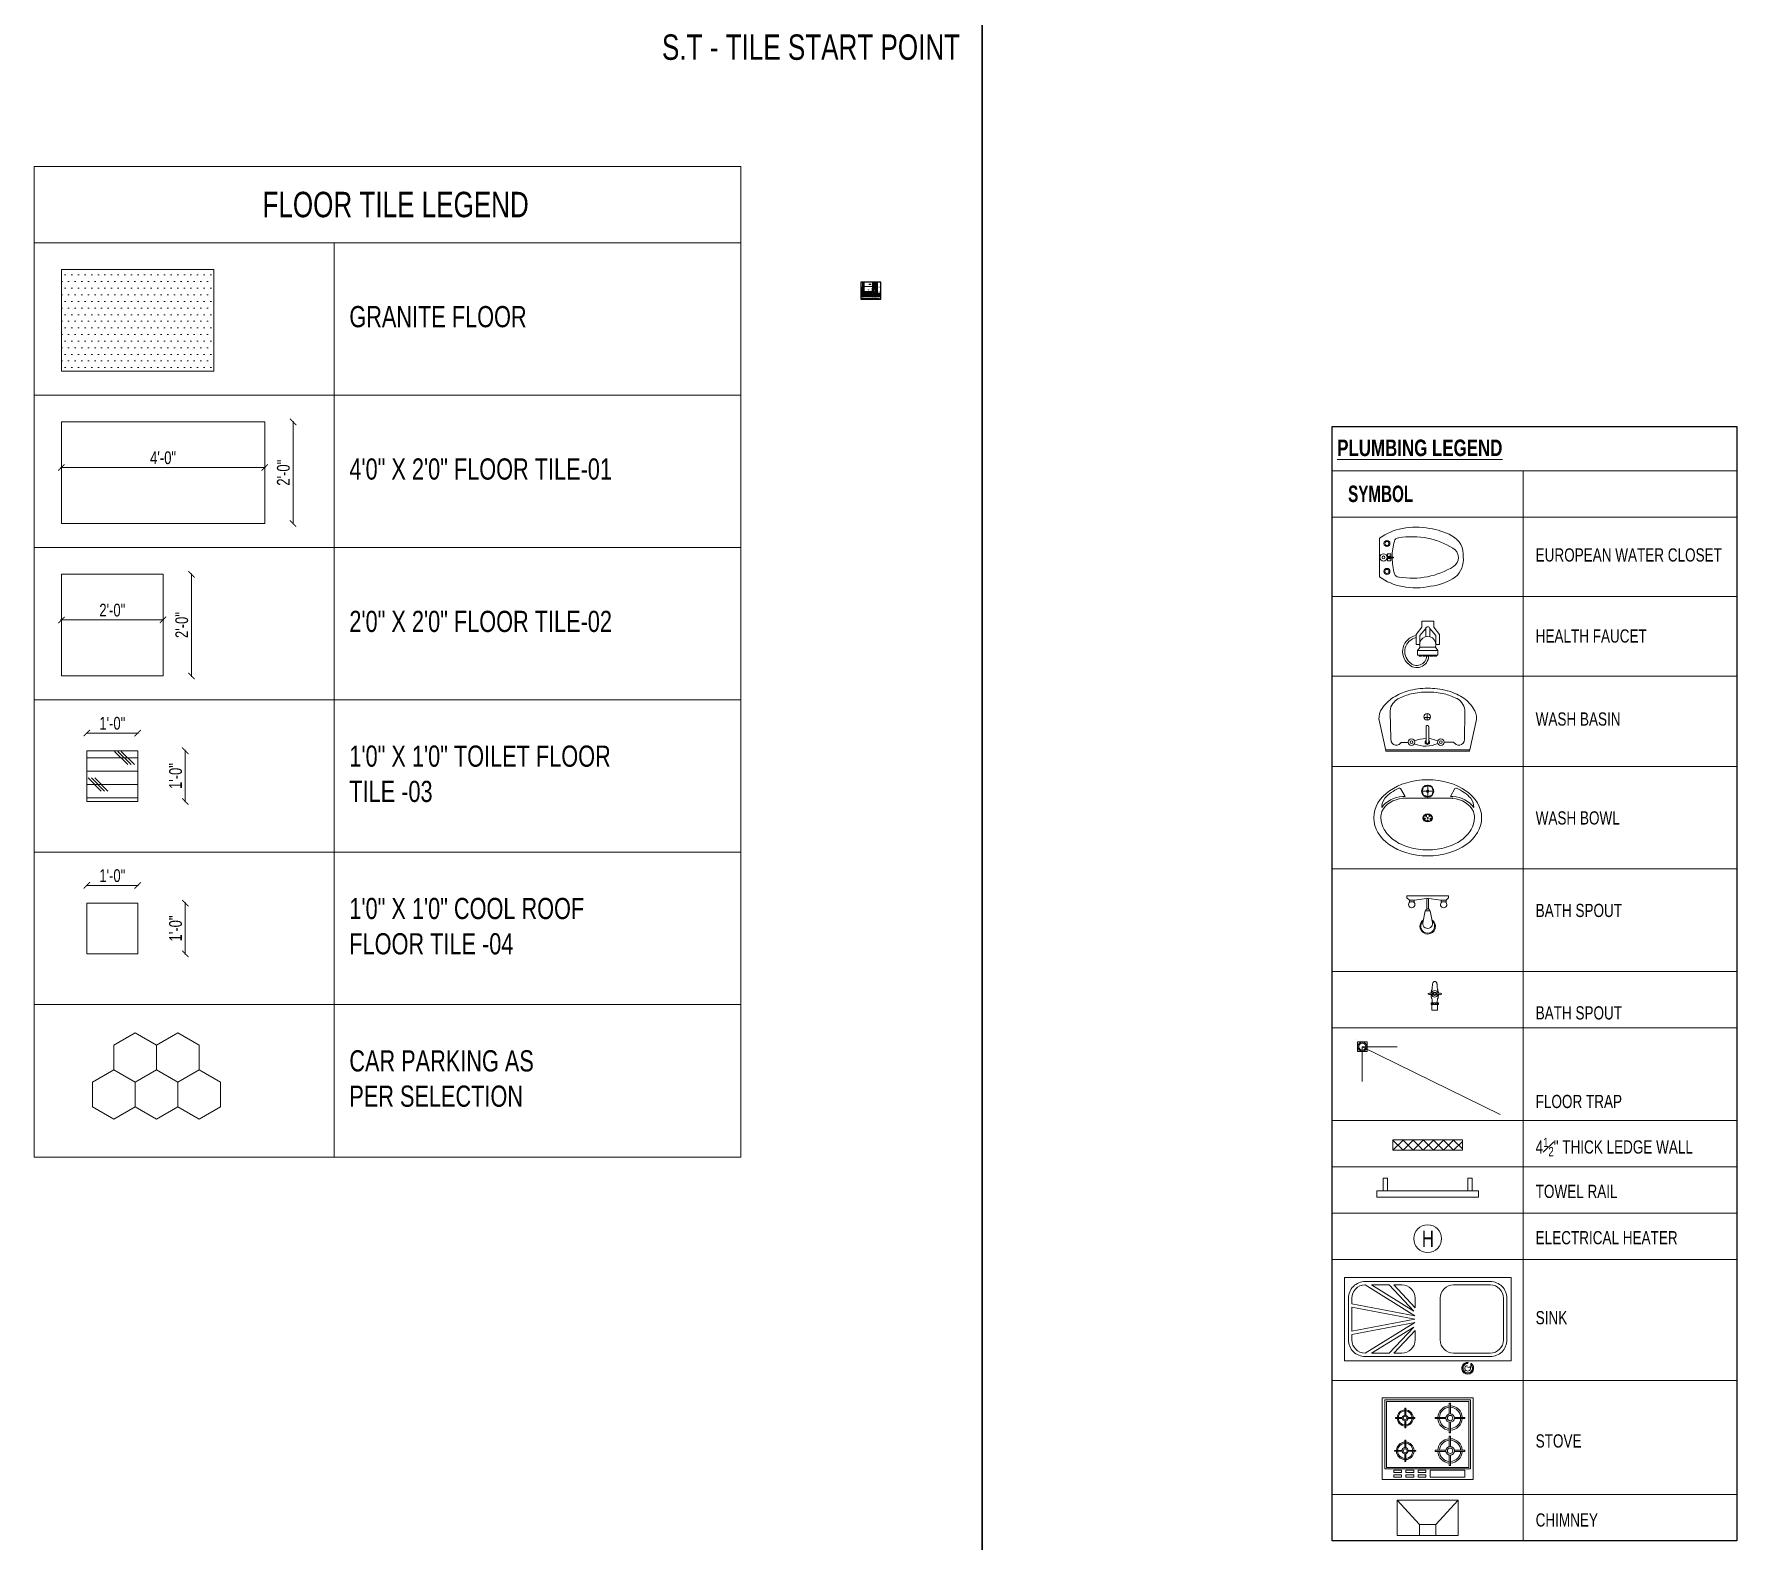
# Model space of a CAD drawing. Header units: inches. Extents: x 3365147 to 3374664, y 1380917 to 1384908.
# Drawn here: x 3370345 to 3370747.1, y 1384268.2 to 1384624.1 of the extents above; entities that cross this region are included whole.
import ezdxf
from ezdxf.enums import TextEntityAlignment as Align

# ---------------------------------------------------------------- set-up
doc = ezdxf.new("R2010")
doc.units = ezdxf.units.IN
doc.header["$LTSCALE"] = 18
doc.header["$MEASUREMENT"] = 0
doc.header["$PDSIZE"] = -1
for name, pattern in [('CONTINOUS', [0]), ('DASHDOT', [1, 0.5, -0.25, 0, -0.25]), ('DOT2', [0.125, 0, -0.125]), ('HIDDEN', [0.375, 0.25, -0.125]), ('HIDDEN2', [0.1875, 0.125, -0.0625])]:
    doc.linetypes.add(name, pattern=pattern)
for name, color, linetype, lineweight in [('CIVIL-DOORS SHUTTER_BC', 40, 'Continuous', 9), ('CIVIL-DOORS THIN_BC', 252, 'Continuous', 5), ('CIVIL-DOORS-00_BC', 30, 'Continuous', 18), ('DETAIL-PART PLAN_BC', 2, 'DASHDOT', 25), ('DETAIL-TEXT ARROW_BC', 4, 'Continuous', 13), ('DETAIL-TEXT HEADING_BC', 2, 'Continuous', 25), ('DETAIL-TEXT_BC', 3, 'CONTINOUS', 18), ('DIM-04_BC', 3, 'Continuous', 9), ('FLOORING-00_BC', 1, 'DASHDOT', 25), ('FLOORING-FLOOR HATCH_BC', 254, 'Continuous', 5), ('INTERIOR-FLOORING GRANITE_BC', 183, 'Continuous', 5), ('INTERIOR-FLOORING TILE-00 (VT)_BC', 125, 'Continuous', 5), ('INTERIOR-FLOORING TILE-01 (VT-1)_BC', 160, 'Continuous', 9), ('INTERIOR-FLOORING TILE-02_BC', 14, 'Continuous', 13), ('INTERIOR-FLOORING TILE-04_BC', 199, 'Continuous', 13), ('INTERIOR-FLOORING TILE-05 (VT-5)_BC', 6, 'Continuous', 5), ('PERGOLA HATCH_BC', 252, 'HIDDEN', 5), ('PLUMBING-FITTINGS_BC', 201, 'Continuous', 13), ('PLUMBING-LEDGE WALL HATCH_BC', 165, 'Continuous', 5), ('PLUMBING-LEDGE WALL-00_BC', 164, 'Continuous', 20), ('PLUMBING-LEGEND TEXT BORDER_BC', 4, 'Continuous', 9), ('PLUMBING-LEGEND TEXT-00_BC', 3, 'Continuous', 13), ('PLUMBING-TEXT-00_BC', 4, 'Continuous', 9), ('SECTION-FLOORING LINE_BC', 142, 'Continuous', 20), ('TEXT-02_ARROW_BC', 4, 'Continuous', 13), ('TILE-START POINT TEXT-01_BC', 2, 'CONTINOUS', 18), ('WALL-00_BC', 7, 'Continuous', 30)]:
    doc.layers.add(name, color=color, linetype=linetype, lineweight=lineweight)
doc.styles.add('BC-WALL_DIM', font='swisscl.ttf')
doc.styles.add('DIM_BC', font='swisscl.ttf')
doc.styles.add('WD Room text', font='swisscl.ttf')
doc.dimstyles.new('DIM_BC', dxfattribs={"dimtxt": 4, "dimasz": 2, "dimexe": 4.5, "dimexo": 0, "dimgap": 1, "dimtad": 1, "dimdec": 4, "dimzin": 3, "dimdsep": 46, "dimlunit": 4, "dimtxsty": 'DIM_BC', "dimblk": 'ARCHTICK', "dimcen": 0.0625, "dimdle": 0.25, "dimse1": 1, "dimse2": 1, "dimclrd": 7, "dimclre": 4, "dimclrt": 256, "dimadec": 0, "dimazin": 0, "dimtfac": 0.5, "dimtdec": 4, "dimtix": 1, "dimtofl": 0, "dimtmove": 2, "dimatfit": 2, "dimfxl": 0, "dimfrac": 1, "dimtolj": 1, "dimtzin": 1, "dimlwd": -1, "dimarcsym": 0})
doc.dimstyles.new('FLOORING_DIM-01', dxfattribs={"dimscale": 0.5, "dimtxt": 4, "dimasz": 2, "dimexe": 4.5, "dimexo": 0, "dimgap": 0.5, "dimtad": 1, "dimdec": 4, "dimzin": 3, "dimdsep": 46, "dimlunit": 4, "dimtxsty": 'BC-WALL_DIM', "dimblk": 'ARCHTICK', "dimcen": 0, "dimdle": 1, "dimse1": 1, "dimse2": 1, "dimclrd": 256, "dimclre": 4, "dimclrt": 2, "dimadec": 0, "dimazin": 0, "dimtfac": 0.5, "dimtdec": 4, "dimtix": 1, "dimtofl": 0, "dimtmove": 2, "dimatfit": 3, "dimfxl": 0, "dimfrac": 1, "dimtolj": 1, "dimtzin": 1, "dimarcsym": 0})
doc.dimstyles.new('FLOORING_DIM-02', dxfattribs={"dimscale": 0.5, "dimtxt": 4, "dimasz": 2, "dimexe": 4.5, "dimexo": 0, "dimgap": 0.5, "dimtad": 1, "dimdec": 0, "dimlfac": 25.4, "dimzin": 3, "dimdsep": 46, "dimtxsty": 'BC-WALL_DIM', "dimblk": 'ARCHTICK', "dimcen": 0, "dimdle": 1, "dimse1": 1, "dimse2": 1, "dimclrd": 256, "dimclre": 4, "dimclrt": 3, "dimadec": 0, "dimazin": 0, "dimtfac": 0.5, "dimtdec": 0, "dimtix": 1, "dimtofl": 0, "dimtmove": 2, "dimatfit": 3, "dimfxl": 0, "dimfrac": 1, "dimtolj": 1, "dimtzin": 1, "dimarcsym": 0})

msp = doc.modelspace()

# ---------------------------------------------------------------- texts
at = {"layer": 'DETAIL-TEXT HEADING_BC', "insert": (3370542.56399, 1384561.63492), "char_height": 0.15625, "attachment_point": 8, "style": 'WD Room text'}
msp.add_mtext('\\A1;{\\LTYPICAL TOILET TILE (LEVEL) DROP DETAIL}', dxfattribs=at)
at = {"layer": 'DETAIL-TEXT_BC', "char_height": 0.125, "attachment_point": 4, "style": 'WD Room text'}
for s, insert in [('\\A1;ROOM\\PTILE', (3370541.68274, 1384563.63492)), ('\\A1;DOOR\\PFRAME', (3370542.18405, 1384565.00992)), ('\\A1;DOOR\\P ', (3370544.25433, 1384564.25992)), ('\\A1;TOILET\\PTILE', (3370544.35669, 1384563.24121)), ('\\A1;CEMENT\\PMORTAR ', (3370541.32575, 1384562.47251))]:
    msp.add_mtext(s, dxfattribs=dict(at, insert=insert))
at = {"layer": 'DETAIL-TEXT_BC', "insert": (3370543.59524, 1384563.07776), "char_height": 0.125, "attachment_point": 4, "rotation": 90, "style": 'WD Room text'}
msp.add_mtext('\\A1;TILE DROP\\P(10-12mm)', dxfattribs=at)
at = {"layer": 'INTERIOR-FLOORING GRANITE_BC', "ltscale": 0.1, "insert": (3370419.42907, 1384557.31714), "char_height": 5, "attachment_point": 4, "style": 'DIM_BC'}
msp.add_mtext('GRANITE FLOOR  ', dxfattribs=at)
at = {"layer": 'INTERIOR-FLOORING TILE-00 (VT)_BC', "insert": (3370419.42907, 1384521.32793), "char_height": 5, "attachment_point": 4, "style": 'DIM_BC'}
msp.add_mtext('4\'0" X 2\'0" FLOOR TILE-01 ', dxfattribs=at)
at = {"layer": 'INTERIOR-FLOORING TILE-01 (VT-1)_BC', "insert": (3370419.42907, 1384449.34951), "char_height": 5, "attachment_point": 4, "style": 'DIM_BC'}
msp.add_mtext('1\'0" X 1\'0" TOILET FLOOR \\PTILE -03', dxfattribs=at)
at = {"layer": 'INTERIOR-FLOORING TILE-02_BC', "insert": (3370419.42907, 1384485.33872), "char_height": 5, "attachment_point": 4, "style": 'DIM_BC'}
msp.add_mtext('2\'0" X 2\'0" FLOOR TILE-02 ', dxfattribs=at)
at = {"layer": 'INTERIOR-FLOORING TILE-04_BC', "insert": (3370419.42907, 1384413.3603), "char_height": 5, "attachment_point": 4, "style": 'DIM_BC'}
msp.add_mtext('1\'0" X 1\'0" COOL ROOF \\PFLOOR TILE -04 ', dxfattribs=at)
at = {"layer": 'INTERIOR-FLOORING TILE-05 (VT-5)_BC', "color": 6, "insert": (3370419.42907, 1384377.37109), "char_height": 5, "attachment_point": 4, "style": 'DIM_BC'}
msp.add_mtext('CAR PARKING AS \\PPER SELECTION  ', dxfattribs=at)
at = {"layer": 'PLUMBING-LEGEND TEXT-00_BC', "transparency": 33554687, "style": 'DIM_BC'}
for s, insert, char_height, attachment_point in [('{\\fSwis721 LtCn BT|b1|i0|c0|p34;\\LPLUMBING LEGEND}', (3370672.21018, 1384526.33827), 3.8916805, 5), ('{\\fSwis721 LtCn BT|b1|i0|c0|p34;\\W0.9;SYMBOL }', (3370662.96453, 1384515.47514), 3.8916805, 5), ('EUROPEAN WATER CLOSET', (3370699.57475, 1384501.04807), 3.1133444, 4), ('HEALTH FAUCET', (3370699.57475, 1384481.90444), 3.1133444, 4), ('WASH BASIN', (3370699.57475, 1384462.29178), 3.113344, 4), ('WASH BOWL', (3370699.57475, 1384438.93182), 3.113344, 4), ('BATH SPOUT', (3370699.57475, 1384417.08095), 3.113344, 4), ('BATH SPOUT', (3370699.57475, 1384392.88662), 3.113344, 4), ('FLOOR TRAP', (3370699.57475, 1384371.96079), 3.113344, 4), ('\\A1;4{\\H0.7x;\\S1#2;}" THICK LEDGE WALL', (3370699.57475, 1384361.23789), 3.1133444, 4), ('TOWEL RAIL', (3370699.57475, 1384350.72437), 3.113344, 4), ('ELECTRICAL HEATER', (3370699.57475, 1384339.79205), 3.1133444, 4), ('SINK', (3370699.57475, 1384320.90201), 3.113344, 4), ('STOVE', (3370699.57475, 1384291.78487), 3.113344, 4), ('CHIMNEY', (3370699.57475, 1384273.11879), 3.113344, 4)]:
    msp.add_mtext(s, dxfattribs=dict(at, insert=insert, char_height=char_height, attachment_point=attachment_point))
at = {"layer": 'PLUMBING-TEXT-00_BC', "transparency": 33554687, "style": 'DIM_BC'}
msp.add_text('H', height=3.89168, dxfattribs=at).set_placement((3370674.12595, 1384339.56045), align=Align.MIDDLE_CENTER)
at = {"layer": 'TEXT-02_ARROW_BC', "insert": (3370428.42265, 1384583.79249), "char_height": 6, "attachment_point": 4, "style": 'DIM_BC'}
msp.add_mtext('\\pi-29.51048;FLOOR TILE LEGEND  ', dxfattribs=at)
at = {"layer": 'TILE-START POINT TEXT-01_BC', "transparency": 33554687, "insert": (3370525.45185, 1384620.96693), "char_height": 6, "attachment_point": 5, "style": 'DIM_BC'}
msp.add_mtext('\\pi-18,l24,t24;S.T - TILE START POINT ', dxfattribs=at)

# ---------------------------------------------------------------- blocks, each defined once
blk = doc.blocks.new('ARCHTICK')
at = {"color": 0, "const_width": 0.15}
blk.add_lwpolyline([(-0.5, -0.5), (0.5, 0.5)], dxfattribs=at)
blk = doc.blocks.new('*D1136')
at = {"layer": 'Defpoints', "color": 0, "transparency": 16777216}
for p in [(3370351.45, 1384532.49), (3370399.45, 1384532.49), (3370351.45, 1384521.72)]:
    blk.add_point(p, dxfattribs=at)
at = {"layer": 'INTERIOR-FLOORING TILE-00 (VT)_BC', "color": 7, "linetype": 'Continuous', "transparency": 16777216}
blk.add_line((3370399.63, 1384521.72), (3370351.26, 1384521.72), dxfattribs=at)
at = {"layer": 'INTERIOR-FLOORING TILE-00 (VT)_BC', "color": 7, "transparency": 16777216, "xscale": 1.5, "yscale": 1.5, "zscale": 1.5, "rotation": 180}
blk.add_blockref('ARCHTICK', (3370351.45, 1384521.72), dxfattribs=at)
at = {"layer": 'INTERIOR-FLOORING TILE-00 (VT)_BC', "color": 7, "transparency": 16777216, "xscale": 1.5, "yscale": 1.5, "zscale": 1.5}
blk.add_blockref('ARCHTICK', (3370399.45, 1384521.72), dxfattribs=at)
at = {"layer": 'INTERIOR-FLOORING TILE-00 (VT)_BC', "transparency": 16777216, "insert": (3370375.45, 1384524.01), "char_height": 3, "attachment_point": 5, "style": 'DIM_BC'}
blk.add_mtext('\\A1;4\'-0"', dxfattribs=at)
blk = doc.blocks.new('_ArchTick')
at = {"color": 0, "linetype": 'ByBlock', "const_width": 0.15}
blk.add_lwpolyline([(-0.5, -0.5), (0.5, 0.5)], dxfattribs=at)
blk = doc.blocks.new('*D1137')
at = {"layer": 'Defpoints', "color": 0, "transparency": 16777216}
for p in [(3370399.45, 1384532.49), (3370406.15, 1384532.49), (3370399.45, 1384508.49)]:
    blk.add_point(p, dxfattribs=at)
at = {"layer": 'INTERIOR-FLOORING TILE-00 (VT)_BC', "color": 7, "linetype": 'Continuous', "transparency": 16777216}
blk.add_line((3370406.15, 1384508.3), (3370406.15, 1384532.67), dxfattribs=at)
at = {"layer": 'INTERIOR-FLOORING TILE-00 (VT)_BC', "color": 7, "transparency": 16777216, "xscale": 1.5, "yscale": 1.5, "zscale": 1.5}
for p, rotation in [((3370406.15, 1384532.49), 90), ((3370406.15, 1384508.49), 270)]:
    blk.add_blockref('ARCHTICK', p, dxfattribs=dict(at, rotation=rotation))
at = {"layer": 'INTERIOR-FLOORING TILE-00 (VT)_BC', "transparency": 16777216, "insert": (3370403.86, 1384520.49), "char_height": 3, "attachment_point": 5, "rotation": 90, "style": 'DIM_BC'}
blk.add_mtext('\\A1;2\'-0"', dxfattribs=at)
blk = doc.blocks.new('*D1138')
at = {"layer": 'Defpoints', "color": 0, "transparency": 16777216}
for p in [(3370357.45, 1384423.01), (3370357.45, 1384418.84), (3370369.45, 1384418.84)]:
    blk.add_point(p, dxfattribs=at)
at = {"layer": 'INTERIOR-FLOORING TILE-04_BC', "color": 7, "linetype": 'Continuous', "transparency": 16777216}
blk.add_line((3370369.63, 1384423.01), (3370357.26, 1384423.01), dxfattribs=at)
at = {"layer": 'INTERIOR-FLOORING TILE-04_BC', "color": 7, "transparency": 16777216, "xscale": 1.5, "yscale": 1.5, "zscale": 1.5, "rotation": 180}
blk.add_blockref('ARCHTICK', (3370357.45, 1384423.01), dxfattribs=at)
at = {"layer": 'INTERIOR-FLOORING TILE-04_BC', "color": 7, "transparency": 16777216, "xscale": 1.5, "yscale": 1.5, "zscale": 1.5}
blk.add_blockref('ARCHTICK', (3370369.45, 1384423.01), dxfattribs=at)
at = {"layer": 'INTERIOR-FLOORING TILE-04_BC', "transparency": 16777216, "insert": (3370363.45, 1384425.3), "char_height": 3, "attachment_point": 5, "style": 'DIM_BC'}
blk.add_mtext('\\A1;1\'-0"', dxfattribs=at)
blk = doc.blocks.new('*D1139')
at = {"layer": 'Defpoints', "color": 0, "transparency": 16777216}
for p in [(3370369.45, 1384418.84), (3370380.69, 1384418.84), (3370369.45, 1384406.84)]:
    blk.add_point(p, dxfattribs=at)
at = {"layer": 'INTERIOR-FLOORING TILE-04_BC', "color": 7, "linetype": 'Continuous', "transparency": 16777216}
blk.add_line((3370380.69, 1384406.66), (3370380.69, 1384419.03), dxfattribs=at)
at = {"layer": 'INTERIOR-FLOORING TILE-04_BC', "color": 7, "transparency": 16777216, "xscale": 1.5, "yscale": 1.5, "zscale": 1.5}
for p, rotation in [((3370380.69, 1384418.84), 90), ((3370380.69, 1384406.84), 270)]:
    blk.add_blockref('ARCHTICK', p, dxfattribs=dict(at, rotation=rotation))
at = {"layer": 'INTERIOR-FLOORING TILE-04_BC', "transparency": 16777216, "insert": (3370378.4, 1384412.84), "char_height": 3, "attachment_point": 5, "rotation": 90, "style": 'DIM_BC'}
blk.add_mtext('\\A1;1\'-0"', dxfattribs=at)
blk = doc.blocks.new('Washbase 004 thin')
for p, q in [((-221, 75), (-226, 230)), ((-3, 225), (-3, 189)), ((223, 233), (220, 70)), ((-292, 185), (-251, 4)), ((-22, 202), (15, 202)), ((-10, 145), (-10, 53)), ((-10, 145), (-10, 145)), ((6, 53), (6, 145)), ((6, 145), (6, 145)), ((292, 189), (252, 8)), ((252, 8), (-251, 8)), ((-251, 8), (-251, 0)), ((251, 0), (-251, 0)), ((-220, 57), (-221, 75)), ((-214, 47), (-220, 57)), ((-205, 39), (-214, 47)), ((-194, 35), (-205, 39)), ((-183, 35), (-194, 35)), ((-172, 39), (-183, 35)), ((-163, 47), (-172, 39)), ((-160, 52), (-163, 47)), ((-116, 52), (-160, 52)), ((-10, 53), (-10, 53)), ((6, 53), (6, 53)), ((155, 53), (98, 53)), ((170, 40), (155, 53)), ((181, 36), (170, 40)), ((192, 36), (181, 36)), ((203, 40), (192, 36)), ((212, 48), (203, 40)), ((218, 58), (212, 48)), ((220, 70), (218, 58)), ((251, 0), (251, 8))]:
    blk.add_line(p, q)
for centre, radius in [((-3, 205), 19.5), ((-97, 53), 19.5), ((-97, 53), 8.49), ((79, 53), 19.5), ((79, 53), 8.49)]:
    blk.add_circle(centre, radius)
for centre, radius, start, end in [((-87, 136), 221, 122.9064, 147.3539), ((-136, 233), 90, 122.2412, 181.7405), ((-31, 47), 326, 105.3179, 122.617), ((-89, 158), 179, 118.2277, 122.2412), ((-33, 50), 300, 102.6999, 117.8694), ((4, -97), 474, 90.5137, 104.8044), ((2, -123), 477, 90.2298, 102.2344), ((-1, -97), 474, 75.6777, 89.9684), ((-2, -123), 477, 77.7656, 89.7702), ((33, 50), 300, 62.1306, 77.3001), ((33, 47), 326, 57.86, 75.159), ((89, 158), 179, 60.0201, 61.7719), ((133, 235), 90, 358.9463, 60.0201), ((88, 137), 221, 33.1113, 57.5587), ((-175, 191), 118, 146.8587, 180.8215), ((175, 192), 118, 359.6287, 33.5916), ((-174, 189), 118, 180.1887, 182.0734), ((-2, 146), 7.8, 350.1551, 189.8449), ((174, 191), 118, 359.0529, 0.2459), ((-12, 197), 168, 245.8206, 295.5125), ((-9, -107), 182, 90.2939, 112.5355), ((-2, 53), 13, 128.4979, 51.5021), ((-2, 53), 13.4, 180, 0), ((-2, 53), 7.98, 180, 0), ((-9, -107), 182, 67.4645, 85.1913)]:
    blk.add_arc(centre, radius, start, end)
blk = doc.blocks.new('Sink-Drain-Board')
blk.add_line((59, -250), (64, -235))
for points in [[(600, 500), (100, 500), (100, -500), (600, -500)], [(350, 78), (422, 455), (278, 455)], [(302, 84), (145, 338), (145, 232)], [(398, 84), (555, 232), (555, 338)]]:
    blk.add_lwpolyline(points, close=True)
for points in [[(475, 475), (225, 475, 0.414214), (125, 375), (125, -375, 0.414214), (225, -475), (475, -475, 0.414214), (575, -375), (575, 375, 0.414214)], [(330, 77), (258, 455), (225, 455, 0.409182), (145, 376)], [(370, 77), (555, 376, 0.409182), (475, 455), (442, 455)], [(225, 75), (282, 75), (145, 204), (145, 155, 0.414214)], [(418, 75), (475, 75, 0.414214), (555, 155), (555, 204)]]:
    blk.add_lwpolyline(points, format="xyb", close=True)
blk.add_lwpolyline([(475, -75), (225, -75, 0.414214), (145, -155), (145, -375, 0.414214), (225, -455), (475, -455, 0.414214), (555, -375), (555, -155, 0.414214), (475, -75, 0.206169)], format="xyb")
for radius, start, end in [(35.7, 353.7566, 327.6531), (33.5, 354.6202, 326.7222), (27.9, 357.3499, 323.7758), (17.3, 7.8583, 312.3547)]:
    blk.add_arc((55, -240), radius, start, end)
blk = doc.blocks.new('hob')
at = {"lineweight": 5}
for points in [[(0, -10.72), (19.32, -10.72), (19.32, 10.72), (0, 10.72)], [(0.5, 10.11), (16.8, 10.11), (16.8, -10.14), (0.5, -10.14)], [(0.88, 9.73), (16.43, 9.73), (16.43, -9.77), (0.88, -9.77)], [(17.12, 8.8), (18.72, 8.8), (18.72, 0.57), (17.12, 0.57)], [(17.12, -0.44), (17.65, -0.44), (17.65, -2.29), (17.12, -2.29)], [(17.12, -3.3), (17.65, -3.3), (17.65, -5.16), (17.12, -5.16)], [(18.22, -0.44), (18.75, -0.44), (18.75, -2.29), (18.22, -2.29)], [(18.22, -3.3), (18.75, -3.3), (18.75, -5.16), (18.22, -5.16)], [(17.12, -6.17), (17.65, -6.17), (17.65, -8.02), (17.12, -8.02)], [(18.22, -6.17), (18.75, -6.17), (18.75, -8.02), (18.22, -8.02)]]:
    blk.add_lwpolyline(points, close=True, dxfattribs=at)
for points in [[(4.64, 6.29), (4.64, 8.79), (4.9, 8.79), (4.9, 6.29)], [(12.66, 6.29), (12.66, 8.79), (12.41, 8.79), (12.41, 6.29)], [(3.8, 5.1), (1.28, 5.1), (1.28, 5.36), (3.79, 5.36)], [(4.9, 4.29), (4.9, 1.79), (4.64, 1.79), (4.64, 4.3)], [(5.79, 5.36), (8.27, 5.36), (8.27, 5.1), (5.77, 5.1)], [(11.51, 5.36), (9.03, 5.36), (9.03, 5.1), (11.53, 5.1)], [(12.41, 4.29), (12.41, 1.79), (12.66, 1.79), (12.66, 4.3)], [(13.5, 5.1), (16.03, 5.1), (16.03, 5.36), (13.52, 5.36)], [(4.86, -4.67), (4.86, -3.02), (4.69, -3.02), (4.69, -4.67)], [(12.44, -4.61), (12.44, -2.8), (12.62, -2.8), (12.62, -4.61)], [(4.14, -5.2), (2.47, -5.2), (2.47, -5.37), (4.13, -5.37)], [(4.69, -5.98), (4.69, -7.64), (4.86, -7.64), (4.86, -5.99)], [(5.45, -5.37), (7.09, -5.37), (7.09, -5.2), (5.44, -5.2)], [(11.79, -5.37), (10, -5.37), (10, -5.19), (11.8, -5.19)], [(12.62, -6.04), (12.62, -7.85), (12.44, -7.85), (12.44, -6.05)], [(13.23, -5.19), (15.05, -5.19), (15.05, -5.37), (13.24, -5.37)]]:
    blk.add_lwpolyline(points, dxfattribs=at)
for centre, radius in [((4.79, 5.29), 1), ((4.79, 5.29), 0.63), ((12.52, 5.29), 1), ((12.52, 5.29), 0.63), ((4.79, -5.33), 0.664), ((4.79, -5.33), 0.416), ((12.52, -5.33), 0.725), ((12.52, -5.33), 0.454)]:
    blk.add_circle(centre, radius, dxfattribs=at)
for centre, radius, start, end in [((4.76, 5.27), 2.88, 92.3897, 178.214), ((4.76, 5.27), 2.88, 1.786, 87.2897), ((12.54, 5.27), 2.88, 92.7103, 178.214), ((12.54, 5.27), 2.88, 1.786, 87.6103), ((4.76, 5.27), 2.88, 183.3145, 267.6103), ((4.76, 5.27), 2.51, 92.7471, 177.947), ((4.76, 5.27), 2.51, 183.8106, 267.2529), ((4.76, 5.27), 2.51, 2.053, 86.8842), ((4.76, 5.27), 2.51, 273.1158, 356.1894), ((4.76, 5.27), 2.88, 272.7103, 356.6855), ((12.54, 5.27), 2.88, 183.3145, 267.2897), ((12.54, 5.27), 2.51, 93.1158, 177.947), ((12.54, 5.27), 2.51, 183.8106, 266.8842), ((12.54, 5.27), 2.51, 2.053, 87.2529), ((12.54, 5.27), 2.51, 272.7471, 356.1894), ((12.54, 5.27), 2.88, 272.3897, 356.6855), ((4.77, -5.31), 1.9, 92.3897, 176.6855), ((4.77, -5.31), 1.66, 92.7471, 176.1894), ((4.77, -5.31), 1.9, 3.3145, 87.2897), ((4.77, -5.31), 1.66, 3.8106, 86.8842), ((12.54, -5.31), 2.08, 92.7103, 176.6855), ((12.54, -5.31), 1.81, 93.1158, 176.1894), ((12.54, -5.31), 2.08, 3.3145, 87.6103), ((12.54, -5.31), 1.81, 3.8106, 87.2529), ((4.77, -5.31), 1.9, 181.786, 267.6103), ((4.77, -5.31), 1.66, 182.053, 267.2529), ((4.77, -5.31), 1.66, 273.1158, 357.947), ((4.77, -5.31), 1.9, 272.7103, 358.214), ((12.54, -5.31), 2.08, 181.786, 267.2897), ((12.54, -5.31), 1.81, 182.053, 266.8842), ((12.54, -5.31), 1.81, 272.7471, 357.947), ((12.54, -5.31), 2.08, 272.3897, 358.214)]:
    blk.add_arc(centre, radius, start, end, dxfattribs=at)
blk = doc.blocks.new('Handrail Toilet')
at = {"ltscale": 20}
for p, q in [((-12, -1.49), (-12, 0)), ((-12, 0), (12, 0)), ((12, 0), (12, -1.49)), ((12, -1.49), (-12, -1.49))]:
    blk.add_line(p, q, dxfattribs=at)
for points in [[(-10.5, 0), (-9.5, 0), (-9.5, 3), (-10.5, 3)], [(10.5, 0), (9.5, 0), (9.5, 3), (10.5, 3)]]:
    blk.add_lwpolyline(points, close=True, dxfattribs=at)
blk = doc.blocks.new('EWC - WM thin')
at = {"linetype": 'ByBlock', "ltscale": 0.5}
blk.add_lwpolyline([(-116.2, 0, 0.1132563), (-173.8, -136.8, 0.1025473), (-172.4, -306.2, 0.1210755), (-117.4, -454.4, 0.2515568), (3.2, -502, 0.3071675), (131, -432.9, 0.0944069), (173.8, -299.4, 0.0984011), (173.8, -136.8, 0.1132563), (116.2, 0)], format="xyb", close=True, dxfattribs=at)
blk.add_lwpolyline([(-2.6, -75, 0.0442971), (-97.6, -89, 0.3337502), (-117.4, -115.4, -0.0003751), (-117.4, -117.6, 0.0908939), (-115, -288.2, 0.0894777), (-54.4, -442.8, 0.5718829), (56.4, -440.2, 0.0867231), (115.6, -288.2, 0.0900205), (118, -115.4, 0.042531), (117.9, -114.1, 0.3200505), (98.2, -89, 0.0646723), (3.4, -75, -9.0991352)], format="xyb", dxfattribs=at)
for points in [[(-2.6, -68.6), (-20.2, -68.6), (-20.2, -48), (21.8, -48), (21.8, -68.6), (3, -68.6)], [(-2.6, -61), (-2.6, -84.2), (3, -84.2), (3, -61)]]:
    blk.add_lwpolyline(points, dxfattribs=at)
for centre, major_axis in [((-83.4, -44.2), (-18.2, 0)), ((-83.4, -44.2), (-12.2, 0)), ((0.7, -23.8), (-21.7, 0)), ((0.7, -23.8), (0, -8.9)), ((0.1, -58.6), (-2.1, 3)), ((84, -44.2), (-18.2, 0)), ((84, -44.2), (-12.2, 0))]:
    blk.add_ellipse(centre, major_axis=major_axis, ratio=1, dxfattribs=at)
blk.add_ellipse((0.2, -58.6), major_axis=(-8.2, 0), ratio=1, start_param=1.9192698, end_param=7.5055082, dxfattribs=at)
blk = doc.blocks.new('CHIMNEY_BC')
at = {"linetype": 'ByBlock', "ltscale": 6}
blk.add_lwpolyline([(7.19, 8.39), (-7.19, 8.39), (-1.94, 2.58), (1.94, 2.58)], close=True, dxfattribs=at)
at = {"ltscale": 12}
blk.add_lwpolyline([(-7.19, 0), (7.19, 0), (7.19, 8.39), (-7.19, 8.39)], close=True, dxfattribs=at)
at = {"linetype": 'ByBlock', "ltscale": 12}
blk.add_lwpolyline([(1.94, 2.58), (-1.94, 2.58), (-1.94, 0), (1.94, 0)], close=True, dxfattribs=at)
blk = doc.blocks.new('TRAP')
at = {"ltscale": 12}
blk.add_line((0, 0), (0, 0), dxfattribs=at)
at = {"ltscale": 6}
blk.add_lwpolyline([(1, 1), (5.5, 1), (5.5, 5.5), (1, 5.5)], close=True, dxfattribs=at)
for radius in [2.2, 2.1, 1.65]:
    blk.add_circle((3.25, 3.25), radius, dxfattribs=at)
blk = doc.blocks.new('*U1131')
at = {"ltscale": 12}
for p, q in [((6, 6), (38.04, 71.13)), ((6, 22.5), (6, 6)), ((6, 6), (22.5, 6))]:
    blk.add_line(p, q, dxfattribs=at)
blk.add_blockref('TRAP', (2.75, 2.75))
blk = doc.blocks.new('FAUCET')
for p, q in [((-1.2, 3.47), (-1.2, 4.03)), ((-1.2, 4.03), (0, 4.03)), ((-1.03, 4.03), (-1.03, 4.14)), ((-1.03, 4.14), (-0.73, 4.14)), ((-0.73, 4.03), (-1.03, 4.03)), ((-0.73, 4.14), (-0.73, 4.03)), ((-0.58, 4.03), (-0.58, 4.14)), ((-0.58, 4.14), (-0.28, 4.14)), ((-0.28, 4.03), (-0.58, 4.03)), ((-0.28, 4.14), (-0.28, 4.03)), ((-0.15, 4.03), (-0.15, 4.14)), ((-0.15, 4.14), (0.15, 4.14)), ((0.15, 4.03), (-0.15, 4.03)), ((1.2, 4.03), (0, 4.03)), ((0.15, 4.14), (0.15, 4.03)), ((0.28, 4.03), (0.28, 4.14)), ((0.28, 4.14), (0.58, 4.14)), ((0.58, 4.03), (0.28, 4.03)), ((0.58, 4.14), (0.58, 4.03)), ((0.72, 4.03), (0.72, 4.14)), ((0.72, 4.14), (1.02, 4.14)), ((1.02, 4.03), (0.72, 4.03)), ((1.02, 4.14), (1.02, 4.03)), ((1.2, 3.47), (1.2, 4.03)), ((-0.96, 2.76), (-1.39, 2.76)), ((-1.39, 2.76), (-1.39, 1.58)), ((1.2, 3.47), (-1.2, 3.47)), ((-0.89, 3.06), (-1.2, 3.47)), ((-0.96, 2.76), (-0.96, 1.69)), ((0.89, 3.06), (-0.89, 3.06)), ((0.89, 3.06), (1.2, 3.47)), ((0.96, 2.76), (0.96, 1.69)), ((0.96, 2.76), (1.39, 2.76)), ((1.39, 2.76), (1.39, 1.58)), ((-1.39, 1.58), (-0.72, 0.73)), ((-0.96, 1.69), (-0.24, 0.89)), ((-0.72, 0.73), (-0.72, 0)), ((0.72, 0), (-0.72, 0)), ((-0.23, 1.79), (-0.23, 0.89)), ((0.24, 0.89), (0.24, 1.84)), ((0.96, 1.69), (0.24, 0.89)), ((1.39, 1.58), (0.72, 0.73)), ((0.72, 0.73), (0.72, 0))]:
    blk.add_line(p, q)
for centre, radius, start, end in [((-1.04, 3.6), 1.93, 131.2334, 258.476), ((-1.04, 3.6), 1.68, 131.2334, 258.476), ((-1.29, 4.1), 1.39, 1.7537, 138.563), ((-1.29, 4.1), 1.14, 1.7537, 138.563), ((-0.01, 2.76), 0.953, 159.852, 18.8746), ((0, 0.89), 0.232, 180, 360)]:
    blk.add_arc(centre, radius, start, end)
blk = doc.blocks.new('*U1135')
blk.add_blockref('FAUCET', (0, 0))
blk = doc.blocks.new('SHOWER')
for p, q in [((-4.92, 0.43), (-4.34, 0.99)), ((-4.92, 0), (-4.92, 0.43)), ((4.92, 0), (-4.92, 0)), ((-3.2, 0.99), (-0.19, 0.61)), ((-0.19, 0.61), (-0.19, 3.07)), ((0.19, 3.07), (-0.19, 3.07)), ((-0.19, 0.61), (0.19, 0.61)), ((0.19, 0.61), (0.19, 3.07)), ((4.92, 0.43), (4.34, 0.99)), ((4.92, 0), (4.92, 0.43))]:
    blk.add_line(p, q)
blk.add_lwpolyline([(-1.16, 6.34), (-0.59, 3.55), (0.59, 3.55), (1.12, 6.29, 1.184845), (-1.16, 6.34, -1.640527)], format="xyb")
for points in [[(-4.34, 0.99), (-4.34, 1.41), (-3.2, 1.41), (-3.2, 0.99)], [(4.34, 0.99), (4.34, 1.4), (3.2, 1.4), (3.2, 0.99)]]:
    blk.add_lwpolyline(points, close=True)
blk.add_lwpolyline([(0.19, 0.61), (3.2, 0.99)])
for centre, radius, start, end in [((0, 7.17), 1.83, 302.5521, 236.0155), ((0, 7.17), 1.64, 309.2232, 228.7665), ((-3.77, 2.03), 0.742, 302.8622, 237.1278), ((0, 3.55), 0.479, 179.5624, 0.3446), ((3.77, 2.03), 0.742, 302.8622, 237.1278)]:
    blk.add_arc(centre, radius, start, end)
blk = doc.blocks.new('*U1133')
blk.add_blockref('SHOWER', (0, 0))
blk = doc.blocks.new('OVAL_WASH')
for p, q in [((-5.9, 4.36), (5.9, 4.36)), ((0, 2.68), (0, 4.12)), ((-5.35, 3.89), (-6.44, 2.04)), ((-5.93, 3.89), (-5.35, 3.89)), ((0, 2.68), (-1.45, 2.68)), ((0, 2.68), (0, 1.23)), ((0, 2.68), (1.44, 2.67)), ((5.33, 3.89), (6.43, 2.04)), ((5.91, 3.89), (5.33, 3.89))]:
    blk.add_line(p, q)
for radius in [1.44, 0.289]:
    blk.add_circle((0, 2.68), radius)
for centre, start, end in [((-1, 5.09), 269.0432, 315.7742), ((1, 5.09), 224.0518, 270.7827), ((-2.42, 3.67), 314.1388, 0.8697), ((-2.42, 1.67), 359.1303, 45.8612), ((-1, 0.26), 44.1388, 90.8697), ((1, 0.26), 89.1303, 135.8612), ((2.42, 3.67), 179.0432, 225.7742), ((2.41, 1.67), 134.0518, 180.7827)]:
    blk.add_arc(centre, 1.39, start, end)
blk.add_ellipse((0, 8.96), major_axis=(-12.74, 0), ratio=0.706166)
at = {"extrusion": (0, 0, -1)}
for centre, major_axis, start_param, end_param in [((0, 5.41), (13.36, -0.01), 4.37591, 4.712389), ((0, 5.41), (13.36, -0.01), 4.712389, 5.048868), ((-1.86, 8.28), (9.38, 0), 3.597624, 4.011129), ((-0.73, 7.16), (11.13, -0.01), 4.011129, 4.37591), ((0.74, 7.16), (11.13, -0.01), -1.234317, -0.869536), ((1.87, 8.27), (9.38, 0), -0.869536, -0.456032), ((-3.6, 8.99), (7.44, 0), 3.141593, 3.597624), ((-3.6, 8.99), (7.44, 0), 2.892154, 3.141593), ((0.03, 9.58), (0.142, 0), -1.570796, 4.712389), ((3.61, 8.99), (7.44, 0), -0.456032, 0), ((3.61, 8.99), (7.44, 0), 0, 0.249439), ((-5.26, 9.33), (6.55, 0), 1.672132, 2.604111), ((-5.77, 6.52), (5.12, 0), 2.601342, 3.143939), ((-5.26, 9.33), (5.99, 0), 1.676822, 2.758257), ((-1.86, 9.7), (10.51, -0.01), 2.272056, 2.480641), ((5.27, 9.32), (5.99, 0), 0.383336, 1.464771), ((-0.73, 10.81), (12.26, -0.01), 2.090016, 2.272056), ((-6.71, 2.21), (0.337, 0), 0.635758, 1.896144)]:
    blk.add_ellipse(centre, major_axis=major_axis, ratio=0.833361, start_param=start_param, end_param=end_param, dxfattribs=at)
for centre, major_axis in [((0, 8.99), (1.13, 0)), ((0, 8.99), (0.963, -0.001)), ((-0.66, 9.19), (0.142, 0)), ((-0.44, 8.52), (0.142, 0)), ((0, 8.99), (0.142, 0)), ((0.4, 8.5), (0.142, 0)), ((0.68, 9.15), (0.142, 0))]:
    blk.add_ellipse(centre, major_axis=major_axis, ratio=0.833361, dxfattribs=at)
for centre, major_axis, start_param, end_param in [((5.24, 9.33), (-6.55, 0), 1.672132, 2.604111), ((1.84, 9.7), (-10.51, -0.01), 2.272056, 2.480641), ((5.75, 6.52), (-5.12, 0), 2.601342, 3.143939), ((6.7, 2.21), (-0.337, 0), 0.635758, 1.896144), ((0.71, 10.81), (-12.26, -0.01), 2.090016, 2.272056)]:
    blk.add_ellipse(centre, major_axis=major_axis, ratio=0.833361, start_param=start_param, end_param=end_param)
blk = doc.blocks.new('*U1134')
blk.add_blockref('OVAL_WASH', (0, 3))
blk = doc.blocks.new('Tap Plan')
blk.add_line((-0.45, 0), (0.45, 0))
for points in [[(-0.45, -0.88), (-0.45, 0)], [(0.45, -0.87), (0.45, 0)], [(-1.04, -2.62), (-1.04, -2.49), (-0.89, -2.43), (-0.74, -2.43), (-0.34, -2.49), (-0.18, -2.49), (-0.11, -2.4), (0.11, -2.4), (0.18, -2.49), (0.34, -2.49), (0.41, -2.43), (0.81, -2.43), (1.04, -2.49), (1.04, -2.49), (1.04, -2.62), (1.04, -2.62), (0.81, -2.69), (0.41, -2.69), (0.34, -2.62), (0.18, -2.62), (0.11, -2.72), (-0.11, -2.72), (-0.18, -2.62), (-0.34, -2.62), (-0.74, -2.69), (-0.89, -2.69), (-1.04, -2.62), (-1.04, -2.49)], [(-0.39, -1.13), (-0.39, -1.31), (-0.4, -1.46), (-0.41, -1.57), (-0.43, -1.67), (-0.45, -1.75), (-0.47, -1.83), (-0.49, -1.89), (-0.51, -1.95), (-0.53, -2.02), (-0.55, -2.09), (-0.56, -2.16), (-0.58, -2.24), (-0.59, -2.31), (-0.6, -2.38), (-0.6, -2.43)], [(-0.52, -0.87), (-0.52, -1.13)], [(-0.45, -0.87), (-0.45, -1.13)], [(-0.32, -0.87), (-0.32, -1.13)], [(-0.13, -0.87), (-0.13, -1.13)], [(0.59, -2.68), (0.59, -2.72), (0.58, -2.78), (0.56, -2.83), (0.55, -2.89), (0.53, -2.94), (0.52, -2.99), (0.5, -3.04), (0.49, -3.08), (0.47, -3.13), (0.46, -3.18), (0.44, -3.23), (0.43, -3.29), (0.42, -3.34), (0.41, -3.41), (0.4, -3.48), (0.4, -3.56), (0.39, -3.64), (0.39, -3.73), (0.38, -3.82), (0.38, -3.9), (0.37, -3.99), (0.36, -4.08), (0.34, -4.16), (0.32, -4.24), (0.3, -4.31), (0.26, -4.37), (0.22, -4.43), (0.16, -4.47), (0.09, -4.49), (0, -4.5)], [(0.13, -0.87), (0.13, -1.13)], [(0.32, -0.87), (0.32, -1.13)], [(0.39, -1.13), (0.39, -1.31), (0.4, -1.46), (0.41, -1.57), (0.43, -1.67), (0.45, -1.75), (0.47, -1.83), (0.49, -1.89), (0.51, -1.95), (0.53, -2.02), (0.55, -2.09), (0.56, -2.16), (0.58, -2.24), (0.59, -2.31), (0.6, -2.38), (0.6, -2.44)], [(0.45, -0.87), (0.45, -1.13)], [(0.52, -0.87), (0.52, -1.13)], [(-0.59, -2.69), (-0.59, -2.72), (-0.58, -2.78), (-0.56, -2.83), (-0.55, -2.89), (-0.53, -2.94), (-0.52, -2.99), (-0.5, -3.04), (-0.49, -3.08), (-0.47, -3.13), (-0.46, -3.18), (-0.44, -3.23), (-0.43, -3.29), (-0.42, -3.34), (-0.41, -3.41), (-0.4, -3.48), (-0.4, -3.56), (-0.39, -3.64), (-0.39, -3.73), (-0.38, -3.82), (-0.38, -3.9), (-0.37, -3.99), (-0.36, -4.08), (-0.34, -4.16), (-0.32, -4.24), (-0.3, -4.31), (-0.26, -4.37), (-0.22, -4.43), (-0.16, -4.47), (-0.09, -4.49), (0, -4.5)]]:
    blk.add_lwpolyline(points)
blk.add_lwpolyline([(0.58, -0.87), (-0.58, -0.87), (-0.58, -1.13), (0.58, -1.13)], close=True)
for radius, start, end in [(0.518, 14.4775, 165.5225), (0.259, 14.4775, 165.5225), (0.259, 194.4775, 345.5225), (0.518, 194.4775, 345.5225)]:
    blk.add_arc((0, -2.56), radius, start, end)
blk = doc.blocks.new('*U1132')
at = {"rotation": 179.9999999970482}
blk.add_blockref('Tap Plan', (4.66, 0), dxfattribs=at)
blk = doc.blocks.new('*D1437')
at = {"layer": 'Defpoints', "color": 0, "transparency": 16777216}
for p in [(3370351.45, 1384496.5), (3370375.45, 1384496.5), (3370351.45, 1384485.73)]:
    blk.add_point(p, dxfattribs=at)
at = {"layer": 'INTERIOR-FLOORING TILE-02_BC', "color": 7, "linetype": 'Continuous', "transparency": 16777216}
blk.add_line((3370375.63, 1384485.73), (3370351.26, 1384485.73), dxfattribs=at)
at = {"layer": 'INTERIOR-FLOORING TILE-02_BC', "color": 7, "transparency": 16777216, "xscale": 1.5, "yscale": 1.5, "zscale": 1.5, "rotation": 180}
blk.add_blockref('ARCHTICK', (3370351.45, 1384485.73), dxfattribs=at)
at = {"layer": 'INTERIOR-FLOORING TILE-02_BC', "color": 7, "transparency": 16777216, "xscale": 1.5, "yscale": 1.5, "zscale": 1.5}
blk.add_blockref('ARCHTICK', (3370375.45, 1384485.73), dxfattribs=at)
at = {"layer": 'INTERIOR-FLOORING TILE-02_BC', "transparency": 16777216, "insert": (3370363.45, 1384488.02), "char_height": 3, "attachment_point": 5, "style": 'DIM_BC'}
blk.add_mtext('\\A1;2\'-0"', dxfattribs=at)
blk = doc.blocks.new('*D1438')
at = {"layer": 'Defpoints', "color": 0, "transparency": 16777216}
for p in [(3370375.45, 1384496.5), (3370382.15, 1384496.5), (3370375.45, 1384472.5)]:
    blk.add_point(p, dxfattribs=at)
at = {"layer": 'INTERIOR-FLOORING TILE-02_BC', "color": 7, "linetype": 'Continuous', "transparency": 16777216}
blk.add_line((3370382.15, 1384472.31), (3370382.15, 1384496.68), dxfattribs=at)
at = {"layer": 'INTERIOR-FLOORING TILE-02_BC', "color": 7, "transparency": 16777216, "xscale": 1.5, "yscale": 1.5, "zscale": 1.5}
for p, rotation in [((3370382.15, 1384496.5), 90), ((3370382.15, 1384472.5), 270)]:
    blk.add_blockref('ARCHTICK', p, dxfattribs=dict(at, rotation=rotation))
at = {"layer": 'INTERIOR-FLOORING TILE-02_BC', "transparency": 16777216, "insert": (3370379.86, 1384484.5), "char_height": 3, "attachment_point": 5, "rotation": 90, "style": 'DIM_BC'}
blk.add_mtext('\\A1;2\'-0"', dxfattribs=at)
blk = doc.blocks.new('*D1439')
at = {"layer": 'Defpoints', "color": 0, "transparency": 16777216}
for p in [(3370357.45, 1384459), (3370357.45, 1384454.83), (3370369.45, 1384454.83)]:
    blk.add_point(p, dxfattribs=at)
at = {"layer": 'INTERIOR-FLOORING TILE-01 (VT-1)_BC', "color": 7, "linetype": 'Continuous', "transparency": 16777216}
blk.add_line((3370369.63, 1384459), (3370357.26, 1384459), dxfattribs=at)
at = {"layer": 'INTERIOR-FLOORING TILE-01 (VT-1)_BC', "color": 7, "transparency": 16777216, "xscale": 1.5, "yscale": 1.5, "zscale": 1.5, "rotation": 180}
blk.add_blockref('ARCHTICK', (3370357.45, 1384459), dxfattribs=at)
at = {"layer": 'INTERIOR-FLOORING TILE-01 (VT-1)_BC', "color": 7, "transparency": 16777216, "xscale": 1.5, "yscale": 1.5, "zscale": 1.5}
blk.add_blockref('ARCHTICK', (3370369.45, 1384459), dxfattribs=at)
at = {"layer": 'INTERIOR-FLOORING TILE-01 (VT-1)_BC', "transparency": 16777216, "insert": (3370363.45, 1384461.29), "char_height": 3, "attachment_point": 5, "style": 'DIM_BC'}
blk.add_mtext('\\A1;1\'-0"', dxfattribs=at)
blk = doc.blocks.new('*D1440')
at = {"layer": 'Defpoints', "color": 0, "transparency": 16777216}
for p in [(3370369.45, 1384454.83), (3370380.69, 1384454.83), (3370369.45, 1384442.83)]:
    blk.add_point(p, dxfattribs=at)
at = {"layer": 'INTERIOR-FLOORING TILE-01 (VT-1)_BC', "color": 7, "linetype": 'Continuous', "transparency": 16777216}
blk.add_line((3370380.69, 1384442.65), (3370380.69, 1384455.02), dxfattribs=at)
at = {"layer": 'INTERIOR-FLOORING TILE-01 (VT-1)_BC', "color": 7, "transparency": 16777216, "xscale": 1.5, "yscale": 1.5, "zscale": 1.5}
for p, rotation in [((3370380.69, 1384454.83), 90), ((3370380.69, 1384442.83), 270)]:
    blk.add_blockref('ARCHTICK', p, dxfattribs=dict(at, rotation=rotation))
at = {"layer": 'INTERIOR-FLOORING TILE-01 (VT-1)_BC', "transparency": 16777216, "insert": (3370378.4, 1384448.83), "char_height": 3, "attachment_point": 5, "rotation": 90, "style": 'DIM_BC'}
blk.add_mtext('\\A1;1\'-0"', dxfattribs=at)
blk = doc.blocks.new('*D1441')
at = {"layer": 'Defpoints', "color": 0, "ltscale": 0.5, "transparency": 16777216}
for p in [(3370544.13, 1384564.01), (3370543, 1384562.93), (3370544.13, 1384562.93)]:
    blk.add_point(p, dxfattribs=at)
at = {"layer": 'DIM-04_BC', "color": 4, "linetype": 'HIDDEN2', "lineweight": -2, "ltscale": 0.5, "transparency": 16777216}
for p, q in [((3370543, 1384562.93), (3370543, 1384564.15)), ((3370544.13, 1384562.93), (3370544.13, 1384564.15))]:
    blk.add_line(p, q, dxfattribs=at)
at = {"layer": 'DIM-04_BC', "color": 7, "ltscale": 0.5, "transparency": 16777216}
blk.add_line((3370543, 1384564.01), (3370544.14, 1384564.01), dxfattribs=at)
at = {"layer": 'DIM-04_BC', "color": 7, "ltscale": 0.5, "transparency": 16777216, "xscale": 0.0625, "yscale": 0.0625, "zscale": 0.0625, "rotation": 180}
blk.add_blockref('ARCHTICK', (3370543, 1384564.01), dxfattribs=at)
at = {"layer": 'DIM-04_BC', "color": 7, "ltscale": 0.5, "transparency": 16777216, "xscale": 0.0625, "yscale": 0.0625, "zscale": 0.0625}
blk.add_blockref('ARCHTICK', (3370544.13, 1384564.01), dxfattribs=at)
at = {"layer": 'DIM-04_BC', "ltscale": 0.5, "transparency": 16777216, "insert": (3370543.57, 1384564.11), "char_height": 0.125, "attachment_point": 5, "style": 'DIM_BC'}
blk.add_mtext('\\A1;1½"', dxfattribs=at)
blk = doc.blocks.new('*D1442')
at = {"layer": 'Defpoints', "color": 0, "ltscale": 0.01, "transparency": 16777216}
for p in [(3370542.94, 1384563.26), (3370542.94, 1384562.87), (3370543.19, 1384562.87)]:
    blk.add_point(p, dxfattribs=at)
at = {"layer": 'DETAIL-TEXT ARROW_BC', "color": 4, "linetype": 'DOT2', "lineweight": -2, "ltscale": 0.01, "transparency": 16777216}
for p, q in [((3370542.94, 1384563.26), (3370543.22, 1384563.26)), ((3370542.94, 1384562.87), (3370543.22, 1384562.87))]:
    blk.add_line(p, q, dxfattribs=at)
at = {"layer": 'DETAIL-TEXT ARROW_BC', "lineweight": -2, "ltscale": 0.01, "transparency": 16777216}
blk.add_line((3370543.19, 1384563.2), (3370543.19, 1384562.93), dxfattribs=at)
at = {"layer": 'DETAIL-TEXT ARROW_BC', "ltscale": 0.01, "transparency": 16777216}
for points in [[(3370543.18, 1384563.2), (3370543.2, 1384563.2), (3370543.19, 1384563.26)], [(3370543.18, 1384562.93), (3370543.2, 1384562.93), (3370543.19, 1384562.87)]]:
    blk.add_solid(points, dxfattribs=at)
at = {"layer": 'DETAIL-TEXT ARROW_BC', "color": 3, "ltscale": 0.01, "transparency": 16777216, "insert": (3370543.11, 1384563.06), "char_height": 0.125, "attachment_point": 5, "rotation": 90, "style": 'BC-WALL_DIM'}
blk.add_mtext('\\A1;  ', dxfattribs=at)
blk = doc.blocks.new('*D1443')
at = {"layer": 'Defpoints', "color": 0, "ltscale": 0.5, "transparency": 16777216}
for p in [(3370540.63, 1384563.26), (3370544.13, 1384564.51), (3370544.13, 1384563.26)]:
    blk.add_point(p, dxfattribs=at)
at = {"layer": 'DIM-04_BC', "color": 7, "ltscale": 0.5, "transparency": 16777216}
blk.add_line((3370540.62, 1384564.51), (3370544.14, 1384564.51), dxfattribs=at)
at = {"layer": 'DIM-04_BC', "color": 4, "linetype": 'HIDDEN2', "lineweight": -2, "ltscale": 0.5, "transparency": 16777216}
for p, q in [((3370540.63, 1384563.26), (3370540.63, 1384564.65)), ((3370544.13, 1384563.26), (3370544.13, 1384564.65))]:
    blk.add_line(p, q, dxfattribs=at)
at = {"layer": 'DIM-04_BC', "color": 7, "ltscale": 0.5, "transparency": 16777216, "xscale": 0.0625, "yscale": 0.0625, "zscale": 0.0625, "rotation": 180}
blk.add_blockref('ARCHTICK', (3370540.63, 1384564.51), dxfattribs=at)
at = {"layer": 'DIM-04_BC', "color": 7, "ltscale": 0.5, "transparency": 16777216, "xscale": 0.0625, "yscale": 0.0625, "zscale": 0.0625}
blk.add_blockref('ARCHTICK', (3370544.13, 1384564.51), dxfattribs=at)
at = {"layer": 'DIM-04_BC', "ltscale": 0.5, "transparency": 16777216, "insert": (3370542.38, 1384564.6), "char_height": 0.125, "attachment_point": 5, "style": 'DIM_BC'}
blk.add_mtext('\\A1;4"', dxfattribs=at)

# ---------------------------------------------------------------- dimensions: what is measured, and where the dimension line sits
at = {"layer": 'DETAIL-TEXT ARROW_BC', "ltscale": 0.01}
dim = msp.add_linear_dim(base=(3370543.19219, 1384562.86621), p1=(3370542.94219, 1384563.25992), p2=(3370542.94219, 1384562.86621), angle=90, text='  ', dimstyle='FLOORING_DIM-02', override={"dimscale": 0.03125, "dimexe": 1, "dimtad": 3, "dimsah": 1, "dimse1": 0, "dimse2": 0, "dimfxl": 1, "dimfxlon": 0}, dxfattribs=at)
dim.commit()
dim.dimension.update_dxf_attribs({"geometry": '*D1442', "text_midpoint": (3370543.11406, 1384563.06306)})
at = {"layer": 'DIM-04_BC', "ltscale": 0.5, "transparency": 33554687}
for base, p1, p2, text, picture, middle in [((3370544.12969, 1384564.50992), (3370540.62969, 1384563.25992), (3370544.12969, 1384563.25992), '4"', '*D1443', (3370542.37969, 1384564.60367)), ((3370544.12969, 1384564.00992), (3370543.00469, 1384562.92871), (3370544.12969, 1384562.92871), '1½"', '*D1441', (3370543.56719, 1384564.10518))]:
    dim = msp.add_linear_dim(base=base, p1=p1, p2=p2, text=text, dimstyle='DIM_BC', override={"dimscale": 0.03125, "dimpost": '\\X', "dimse1": 0, "dimse2": 0}, dxfattribs=at)
    dim.commit()
    dim.dimension.update_dxf_attribs({"geometry": picture, "text_midpoint": middle})
at = {"layer": 'INTERIOR-FLOORING TILE-00 (VT)_BC'}
dim = msp.add_linear_dim(base=(3370351.44725, 1384521.72268), p1=(3370399.44725, 1384532.48625), p2=(3370351.44725, 1384532.48625), dimstyle='DIM_BC', override={"dimscale": 0.75, "dimpost": '\\X', "dimfxl": 0.1, "dimfxlon": 1, "dimarcsym": 1}, dxfattribs=at)
dim.commit()
dim.dimension.update_dxf_attribs({"geometry": '*D1136', "text_midpoint": (3370375.44725, 1384524.00905)})
dim = msp.add_linear_dim(base=(3370406.14644, 1384532.48625), p1=(3370399.44725, 1384508.48625), p2=(3370399.44725, 1384532.48625), angle=90, dimstyle='DIM_BC', override={"dimscale": 0.75, "dimpost": '\\X', "dimfxl": 0.1, "dimfxlon": 1, "dimarcsym": 1}, dxfattribs=at)
dim.commit()
dim.dimension.update_dxf_attribs({"geometry": '*D1137', "text_midpoint": (3370403.86007, 1384520.48625)})
at = {"layer": 'INTERIOR-FLOORING TILE-01 (VT-1)_BC'}
dim = msp.add_linear_dim(base=(3370357.44725, 1384459.00408), p1=(3370369.44725, 1384454.83295), p2=(3370357.44725, 1384454.83295), dimstyle='DIM_BC', override={"dimscale": 0.75, "dimpost": '\\X', "dimfxl": 0.1, "dimfxlon": 1, "dimarcsym": 1}, dxfattribs=at)
dim.commit()
dim.dimension.update_dxf_attribs({"geometry": '*D1439', "text_midpoint": (3370363.44725, 1384461.29045)})
dim = msp.add_linear_dim(base=(3370380.68656, 1384454.83295), p1=(3370369.44725, 1384442.83295), p2=(3370369.44725, 1384454.83295), angle=90, dimstyle='DIM_BC', override={"dimscale": 0.75, "dimpost": '\\X', "dimfxl": 0.1, "dimfxlon": 1, "dimarcsym": 1}, dxfattribs=at)
dim.commit()
dim.dimension.update_dxf_attribs({"geometry": '*D1440', "text_midpoint": (3370378.40019, 1384448.83295)})
at = {"layer": 'INTERIOR-FLOORING TILE-02_BC'}
dim = msp.add_linear_dim(base=(3370351.44725, 1384485.73347), p1=(3370375.44725, 1384496.49704), p2=(3370351.44725, 1384496.49704), dimstyle='DIM_BC', override={"dimscale": 0.75, "dimpost": '\\X', "dimfxl": 0.1, "dimfxlon": 1, "dimarcsym": 1}, dxfattribs=at)
dim.commit()
dim.dimension.update_dxf_attribs({"geometry": '*D1437', "text_midpoint": (3370363.44725, 1384488.01984)})
dim = msp.add_linear_dim(base=(3370382.14644, 1384496.49704), p1=(3370375.44725, 1384472.49704), p2=(3370375.44725, 1384496.49704), angle=90, dimstyle='DIM_BC', override={"dimscale": 0.75, "dimpost": '\\X', "dimfxl": 0.1, "dimfxlon": 1, "dimarcsym": 1}, dxfattribs=at)
dim.commit()
dim.dimension.update_dxf_attribs({"geometry": '*D1438', "text_midpoint": (3370379.86007, 1384484.49704)})
at = {"layer": 'INTERIOR-FLOORING TILE-04_BC'}
dim = msp.add_linear_dim(base=(3370357.44725, 1384423.01487), p1=(3370369.44725, 1384418.84374), p2=(3370357.44725, 1384418.84374), dimstyle='DIM_BC', override={"dimscale": 0.75, "dimpost": '\\X', "dimfxl": 0.1, "dimfxlon": 1, "dimarcsym": 1}, dxfattribs=at)
dim.commit()
dim.dimension.update_dxf_attribs({"geometry": '*D1138', "text_midpoint": (3370363.44725, 1384425.30124)})
dim = msp.add_linear_dim(base=(3370380.68656, 1384418.84374), p1=(3370369.44725, 1384406.84374), p2=(3370369.44725, 1384418.84374), angle=90, dimstyle='DIM_BC', override={"dimscale": 0.75, "dimpost": '\\X', "dimfxl": 0.1, "dimfxlon": 1, "dimarcsym": 1}, dxfattribs=at)
dim.commit()
dim.dimension.update_dxf_attribs({"geometry": '*D1139', "text_midpoint": (3370378.40019, 1384412.84374)})

# ---------------------------------------------------------------- hatches: boundary and pattern name
at = {"layer": 'CIVIL-DOORS THIN_BC'}
h = msp.add_hatch(dxfattribs=at)
h.set_pattern_fill('ENDGRAIN', color=256, angle=90, style=0, pattern_type=2)
h.set_pattern_definition([(90, (3376416.8875, 1382611.1204), (-1, 1), [0.05, -0.95]), (90, (3376416.7875, 1382610.4204), (-1, 1), [0.1, -0.9]), (90, (3376416.7375, 1382611.0704), (-1, 1), [0.05, -0.95]), (90, (3376416.6375, 1382610.4704), (-1, 1), [0.05, -0.95]), (90, (3376416.5875, 1382611.0704), (-1, 1), [0.05, -0.95]), (90, (3376416.5375, 1382610.5204), (-1, 1), [0.05, -0.95]), (90, (3376416.4875, 1382611.0704), (-1, 1), [0.05, -0.95]), (90, (3376416.3875, 1382610.5204), (-1, 1), [0.05, -0.55, 0.05, -0.35]), (90, (3376416.2875, 1382610.5204), (-1, 1), [0.1, -0.5, 0.05, -0.35]), (90, (3376416.1375, 1382610.4704), (-1, 1), [0.05, -0.15, 0.05, -0.4, 0.05, -0.3]), (90, (3376416.0375, 1382610.4204), (-1, 1), [0.05, -0.2, 0.1, -0.65]), (90, (3376415.9875, 1382611.0704), (-1, 1), [0.05, -0.95]), (90, (3376415.9375, 1382610.4204), (-1, 1), [0.05, -0.25, 0.05, -0.65]), (135, (3376416.8875, 1382610.3204), (-1, 2e-16), [0.141421, -1.27279256]), (135, (3376416.8875, 1382611.1704), (-1, 2e-16), [0.2828427, -1.13137086]), (135, (3376416.3875, 1382611.1704), (-1, 2e-16), [0.07071, -1.34350356]), (135, (3376416.2875, 1382610.3204), (-1, 2e-16), [0.212132, -1.20208156]), (135, (3376416.2875, 1382611.1704), (-1, 2e-16), [0.3535534, -1.06066016]), (135, (3376416.1375, 1382611.1704), (-1, 2e-16), [0.212132, -1.20208156]), (45, (3376416.0375, 1382610.9704), (3e-16, 1), [0.07071, -1.34350356]), (45, (3376416.8375, 1382610.6204), (3e-16, 1), [0.141421, -1.27279256]), (45, (3376416.4375, 1382610.6704), (3e-16, 1), [0.141421, -1.27279256]), (45, (3376416.6375, 1382610.9704), (3e-16, 1), [0.141421, -1.27279256]), (45, (3376416.2375, 1382610.9204), (3e-16, 1), [0.141421, -1.27279256]), (45, (3376416.1375, 1382610.9704), (3e-16, 1), [0.212132, -1.20208156]), (45, (3376416.7375, 1382610.7204), (3e-16, 1), [0.212132, -1.20208156]), (45, (3376416.6875, 1382610.8704), (3e-16, 1), [0.212132, -1.20208156]), (45, (3376416.3375, 1382610.7204), (3e-16, 1), [0.212132, -1.20208156]), (45, (3376416.2875, 1382610.8204), (3e-16, 1), [0.212132, -1.20208156]), (116.565051, (3376416.6875, 1382610.3704), (-4e-10, 1), [0.11180339, -2.12426458]), (116.565051, (3376416.7375, 1382611.1204), (-4e-10, 1), [0.4472136, -1.78885438]), (116.565051, (3376416.5875, 1382611.1204), (-4e-10, 1), [0.4472136, -1.78885438]), (116.565051, (3376416.4875, 1382611.1204), (-4e-10, 1), [0.447214, -0.67, 0.22361, -0.89524398]), (116.565051, (3376416.3375, 1382611.2204), (-4e-10, 1), [0.11180339, -2.12426458]), (116.565051, (3376415.9875, 1382610.3204), (-4e-10, 1), [0.11180339, -2.12426458]), (116.565051, (3376415.9875, 1382611.1204), (-4e-10, 1), [0.2236068, -2.01246118]), (63.434949, (3376416.8875, 1382610.8704), (4e-10, 1), [0.2236068, -2.01246118]), (63.434949, (3376416.6375, 1382610.5204), (4e-10, 1), [0.2236068, -2.01246118]), (63.434949, (3376416.7875, 1382610.5204), (4e-10, 1), [0.11180339, -2.12426118]), (63.434949, (3376416.5375, 1382610.5704), (4e-10, 1), [0.3354102, -1.90065778]), (63.434949, (3376416.5375, 1382610.7704), (4e-10, 1), [0.2236068, -2.01246118]), (63.434949, (3376416.4875, 1382610.8704), (4e-10, 1), [0.2236068, -2.01246118]), (63.434949, (3376416.3875, 1382610.5704), (4e-10, 1), [0.11180339, -2.12426118]), (63.434949, (3376416.2875, 1382610.6204), (4e-10, 1), [0.11180339, -2.12426118]), (63.434949, (3376416.0875, 1382611.0204), (4e-10, 1), [0.11180339, -2.12426118]), (63.434949, (3376416.4375, 1382610.9704), (4e-10, 1), [0.11180339, -2.12426118]), (63.434949, (3376416.1375, 1382610.5204), (4e-10, 1), [0.3354102, -1.90065778]), (63.434949, (3376416.0375, 1382610.4704), (4e-10, 1), [0.2236068, -2.01246118]), (63.434949, (3376416.3375, 1382611.0204), (4e-10, 1), [0.1118, -1.0062, 0.1118, -1.00626798]), (63.434949, (3376416.1375, 1382610.7204), (4e-10, 1), [0.2236068, -2.01246118]), (63.434949, (3376416.0375, 1382610.7704), (4e-10, 1), [0.2236068, -2.01246118]), (63.434949, (3376415.9375, 1382610.4704), (4e-10, 1), [0.2236068, -2.01246118]), (63.434949, (3376415.9375, 1382610.7704), (4e-10, 1), [0.2236068, -2.01246118])])
h.paths.add_polyline_path([(3370543.62439, 1384563.04446), (3370543.62439, 1384563.75392), (3370543.36079, 1384563.75392), (3370543.36079, 1384563.04446)], flags=16)
h.paths.add_polyline_path([(3370544.12969, 1384565.50992), (3370543.00469, 1384565.50992), (3370543.00469, 1384562.92871), (3370544.12969, 1384562.92871)])
at = {"layer": 'FLOORING-FLOOR HATCH_BC'}
h = msp.add_hatch(dxfattribs=at)
h.set_pattern_fill('ANSI31', color=256, scale=0.5, style=0)
h.set_pattern_definition([(45, (3376416.887505, 1382610.32041), (-0.0441941738, 0.0441941738), [])])
h.paths.add_polyline_path([(3370540.19219, 1384563.25985), (3370540.19219, 1384562.86621), (3370542.94219, 1384562.86621), (3370542.94219, 1384563.25992)])
h.paths.add_polyline_path([(3370544.93579, 1384562.47251), (3370544.93579, 1384562.86621), (3370542.94219, 1384562.86621), (3370542.94219, 1384562.47251)])
h = msp.add_hatch(dxfattribs=at)
h.set_pattern_fill('AR-SAND', color=256, scale=0.05, style=0)
h.set_pattern_definition([(37.5, (3376416.887505, 1382610.32041), (-0.0031496679, 0.0963411885), [0, -0.076, 0, -0.085, 0, -0.08125]), (7.5, (3376416.8875, 1382610.32041), (0.0884888353, 0.1411073033), [0, -0.041, 0, -0.0685, 0, -0.02625]), (327.5, (3376416.826005, 1382610.32041), (0.1557070931, 0.0002829527), [0, -0.025, 0, -0.09, 0, -0.1175]), (317.5, (3376416.826, 1382610.32041), (0.1503063302, 0.0438837782), [0, -0.0125, 0, -0.059, 0, -0.0675])])
h.paths.add_polyline_path([(3370544.93579, 1384562.00992), (3370544.93579, 1384562.47251), (3370542.94219, 1384562.47251), (3370542.94219, 1384562.86621), (3370540.19219, 1384562.86621), (3370540.19219, 1384562.00992)])
at = {"layer": 'INTERIOR-FLOORING GRANITE_BC', "ltscale": 0.1}
h = msp.add_hatch(dxfattribs=at)
h.set_pattern_fill('DOTS', color=256, scale=25)
h.paths.add_polyline_path([(3370351.44725, 1384568.47546), (3370387.44725, 1384568.47546), (3370387.44725, 1384544.47546), (3370351.44725, 1384544.47546)])
at = {"layer": 'INTERIOR-FLOORING TILE-01 (VT-1)_BC'}
h = msp.add_hatch(dxfattribs=at)
h.set_pattern_fill('CORK', color=256, scale=25)
h.set_pattern_definition([(0, (3370640.5383, 1383778.1062), (0, 3.125), []), (135, (3370642.101, 1383776.544), (-6.25, -6.25), [4.41942, -4.41942]), (135, (3370642.882, 1383776.544), (-6.25, -6.25), [4.41942, -4.41942]), (135, (3370643.663, 1383776.544), (-6.25, -6.25), [4.41942, -4.41942])])
h.paths.add_polyline_path([(3370357.44725, 1384454.83295), (3370369.44725, 1384454.83295), (3370369.44725, 1384442.83295), (3370357.44725, 1384442.83295)])
at = {"layer": 'PERGOLA HATCH_BC'}
h = msp.add_hatch(dxfattribs=at)
h.set_pattern_fill('ANSI31', color=256, scale=0.5, angle=45)
h.set_pattern_definition([(90, (3370540.62969, 1384563.259915), (-0.0625, 1e-17), [])])
h.paths.add_polyline_path([(3370541.00469, 1384565.50992), (3370540.62969, 1384565.50992), (3370540.62969, 1384563.25992), (3370541.00469, 1384563.25992)])
at = {"layer": 'PLUMBING-LEDGE WALL HATCH_BC', "transparency": 33554687}
h = msp.add_hatch(dxfattribs=at)
h.set_pattern_fill('ANSI37', color=256, scale=13.5)
h.set_pattern_definition([(45, (3370665.8817, 1384360.4522), (-1.19324, 1.19324), []), (135, (3370665.8817, 1384360.4522), (-1.19324, -1.19324), [])])
h.paths.add_polyline_path([(3370665.8817, 1384362.91201), (3370665.8817, 1384360.45224), (3370682.28018, 1384360.45224), (3370682.28018, 1384362.91201)])

# ---------------------------------------------------------------- linework, layer by layer
at = {"layer": 'CIVIL-DOORS SHUTTER_BC'}
for p, q in [((3370543.00469, 1384562.92871), (3370543.00469, 1384565.50992)), ((3370544.12969, 1384565.50992), (3370544.12969, 1384562.92871)), ((3370544.12969, 1384562.92871), (3370543.00469, 1384562.92871))]:
    msp.add_line(p, q, dxfattribs=at)
at = {"layer": 'CIVIL-DOORS-00_BC'}
for p, q in [((3370540.62969, 1384563.25992), (3370540.62969, 1384565.50992)), ((3370541.00469, 1384563.25992), (3370541.00469, 1384565.50992)), ((3370542.94219, 1384563.25992), (3370542.94219, 1384565.50992))]:
    msp.add_line(p, q, dxfattribs=at)
at = {"layer": 'Defpoints', "transparency": 33554687}
msp.add_lwpolyline([(3370747.10337, 1384268.18062), (3370651.52935, 1384268.18062), (3370651.52935, 1384531.4413), (3370747.10337, 1384531.4413)], close=True, dxfattribs=at)
at = {"layer": 'DETAIL-PART PLAN_BC', "linetype": 'CONTINOUS', "ltscale": 0.25}
msp.add_lwpolyline([(3370540.19219, 1384561.50992), (3370544.93579, 1384561.50992), (3370544.93579, 1384565.50992), (3370540.19219, 1384565.50992)], close=True, dxfattribs=at)
at = {"layer": 'DETAIL-TEXT ARROW_BC'}
for p, q in [((3370542.08335, 1384563.62242), (3370542.08335, 1384563.64742)), ((3370542.63697, 1384565.02242), (3370542.63697, 1384564.99742)), ((3370543.60774, 1384563.76287), (3370543.58274, 1384563.76287)), ((3370544.63303, 1384564.24742), (3370544.63303, 1384564.27242)), ((3370544.81346, 1384563.22871), (3370544.81346, 1384563.25371)), ((3370541.87027, 1384562.48501), (3370541.87027, 1384562.46001))]:
    msp.add_line(p, q, dxfattribs=at)
for points in [[(3370541.65305, 1384563.25992, 0, 0.025, 0), (3370541.65305, 1384563.34742, 0, 0, 0), (3370541.65305, 1384563.63492, 0, 0, 0), (3370542.08335, 1384563.63492, 0, 0, 0)], [(3370544.12969, 1384564.25992, 0, 0.025, 0), (3370544.21719, 1384564.25992, 0, 0, 0), (3370544.63303, 1384564.25992, 0, 0, 0)], [(3370544.327, 1384562.86621, 0, 0.025, 0), (3370544.327, 1384562.95371, 0, 0, 0), (3370544.327, 1384563.24121, 0, 0, 0), (3370544.81346, 1384563.24121, 0, 0, 0)]]:
    msp.add_lwpolyline(points, format="xyseb", dxfattribs=at)
msp.add_lwpolyline([(3370543.19219, 1384563.06306), (3370543.59524, 1384563.06306), (3370543.59524, 1384563.76287)], dxfattribs=at)
at = {"layer": 'FLOORING-00_BC'}
for p, q in [((3370540.19219, 1384563.25992), (3370542.94219, 1384563.25992)), ((3370542.94219, 1384562.86621), (3370542.94219, 1384563.25992)), ((3370542.94219, 1384562.86621), (3370544.93579, 1384562.86621))]:
    msp.add_line(p, q, dxfattribs=at)
msp.add_lwpolyline([(3370540.19219, 1384562.86621), (3370542.94219, 1384562.86621), (3370542.94219, 1384562.47251), (3370544.93579, 1384562.47251)], dxfattribs=at)
at = {"layer": 'INTERIOR-FLOORING GRANITE_BC', "ltscale": 0.1}
msp.add_lwpolyline([(3370351.44725, 1384568.47546), (3370387.44725, 1384568.47546), (3370387.44725, 1384544.47546), (3370351.44725, 1384544.47546)], close=True, dxfattribs=at)
at = {"layer": 'INTERIOR-FLOORING TILE-00 (VT)_BC'}
msp.add_lwpolyline([(3370351.44725, 1384532.48625), (3370399.44725, 1384532.48625), (3370399.44725, 1384508.48625), (3370351.44725, 1384508.48625)], close=True, dxfattribs=at)
at = {"layer": 'INTERIOR-FLOORING TILE-01 (VT-1)_BC'}
msp.add_lwpolyline([(3370357.44725, 1384454.83295), (3370369.44725, 1384454.83295), (3370369.44725, 1384442.83295), (3370357.44725, 1384442.83295)], close=True, dxfattribs=at)
at = {"layer": 'INTERIOR-FLOORING TILE-02_BC'}
msp.add_lwpolyline([(3370351.44725, 1384496.49704), (3370375.44725, 1384496.49704), (3370375.44725, 1384472.49704), (3370351.44725, 1384472.49704)], close=True, dxfattribs=at)
at = {"layer": 'INTERIOR-FLOORING TILE-04_BC'}
msp.add_lwpolyline([(3370357.44725, 1384418.84374), (3370369.44725, 1384418.84374), (3370369.44725, 1384406.84374), (3370357.44725, 1384406.84374)], close=True, dxfattribs=at)
at = {"layer": 'INTERIOR-FLOORING TILE-05 (VT-5)_BC', "color": 6}
for points in [[(3370363.80071, 1384379.46498), (3370363.80071, 1384385.27753), (3370368.83453, 1384388.1838), (3370373.86835, 1384385.27753), (3370373.86835, 1384379.46498), (3370368.83453, 1384376.5587)], [(3370383.93599, 1384379.46498), (3370383.93599, 1384385.27753), (3370378.90217, 1384388.1838), (3370373.86835, 1384385.27753), (3370373.86835, 1384379.46498), (3370378.90217, 1384376.5587)], [(3370363.80071, 1384379.46498), (3370368.83453, 1384376.5587), (3370368.83453, 1384370.74615), (3370363.80071, 1384367.83987), (3370358.76689, 1384370.74615), (3370358.76689, 1384376.5587)], [(3370373.86835, 1384379.46498), (3370368.83453, 1384376.5587), (3370368.83453, 1384370.74615), (3370373.86835, 1384367.83987), (3370378.90217, 1384370.74615), (3370378.90217, 1384376.5587)], [(3370383.93599, 1384379.46498), (3370388.9698, 1384376.5587), (3370388.9698, 1384370.74615), (3370383.93599, 1384367.83987), (3370378.90217, 1384370.74615), (3370378.90217, 1384376.5587)]]:
    msp.add_lwpolyline(points, close=True, dxfattribs=at)
at = {"layer": 'PLUMBING-FITTINGS_BC', "transparency": 33554687}
msp.add_circle((3370674.08094, 1384339.58061), 3.2797, dxfattribs=at)
at = {"layer": 'PLUMBING-LEDGE WALL-00_BC', "transparency": 33554687}
msp.add_lwpolyline([(3370665.8817, 1384362.91201), (3370665.8817, 1384360.45224), (3370682.28018, 1384360.45224), (3370682.28018, 1384362.91201)], close=True, dxfattribs=at)
at = {"layer": 'PLUMBING-LEGEND TEXT BORDER_BC', "transparency": 33554687}
for p, q in [((3370651.52935, 1384520.9413), (3370747.10337, 1384520.9413)), ((3370651.52935, 1384520.9413), (3370651.52935, 1384268.18062)), ((3370696.63253, 1384520.9413), (3370696.63253, 1384268.18062)), ((3370747.10337, 1384520.9413), (3370747.10337, 1384268.18062)), ((3370651.52935, 1384510.00898), (3370747.10337, 1384510.00898)), ((3370651.52935, 1384491.22521), (3370747.10337, 1384491.22521)), ((3370651.52935, 1384472.44145), (3370747.10337, 1384472.44145)), ((3370651.52935, 1384451.10436), (3370747.10337, 1384451.10436)), ((3370651.52935, 1384426.91003), (3370747.10337, 1384426.91003)), ((3370651.52935, 1384402.71571), (3370747.10337, 1384402.71571)), ((3370651.52935, 1384389.3425), (3370747.10337, 1384389.3425)), ((3370651.52935, 1384367.47786), (3370747.10337, 1384367.47786)), ((3370651.52935, 1384356.54554), (3370747.10337, 1384356.54554)), ((3370651.52935, 1384345.61322), (3370747.10337, 1384345.61322)), ((3370651.52935, 1384334.6809), (3370747.10337, 1384334.6809)), ((3370651.52935, 1384306.09541), (3370747.10337, 1384306.09541)), ((3370651.52935, 1384279.11294), (3370747.10337, 1384279.11294)), ((3370651.52935, 1384268.18062), (3370747.10337, 1384268.18062))]:
    msp.add_line(p, q, dxfattribs=at)
at = {"layer": 'SECTION-FLOORING LINE_BC'}
msp.add_line((3370540.19219, 1384562.00992), (3370544.93579, 1384562.00992), dxfattribs=at)
at = {"layer": 'TEXT-02_ARROW_BC'}
for points in [[(3370511.8688, 1384592.78979), (3370344.97651, 1384592.78979), (3370344.97651, 1384574.79518), (3370511.8688, 1384574.79518)], [(3370415.87145, 1384574.79518), (3370344.97651, 1384574.79518), (3370344.97651, 1384538.80598), (3370415.87145, 1384538.80598)], [(3370415.87145, 1384574.79518), (3370511.87145, 1384574.79518), (3370511.87145, 1384538.80598), (3370415.87145, 1384538.80598)], [(3370415.87145, 1384538.80598), (3370344.97651, 1384538.80598), (3370344.97651, 1384502.81677), (3370415.87145, 1384502.81677)], [(3370415.87145, 1384538.80598), (3370511.87145, 1384538.80598), (3370511.87145, 1384502.81677), (3370415.87145, 1384502.81677)], [(3370415.87145, 1384502.81677), (3370344.97651, 1384502.81677), (3370344.97651, 1384466.82756), (3370415.87145, 1384466.82756)], [(3370415.87145, 1384502.81677), (3370511.87145, 1384502.81677), (3370511.87145, 1384466.82756), (3370415.87145, 1384466.82756)], [(3370415.87145, 1384466.82756), (3370344.97651, 1384466.82756), (3370344.97651, 1384430.83835), (3370415.87145, 1384430.83835)], [(3370415.87145, 1384466.82756), (3370511.87145, 1384466.82756), (3370511.87145, 1384430.83835), (3370415.87145, 1384430.83835)], [(3370415.87145, 1384430.83835), (3370344.97651, 1384430.83835), (3370344.97651, 1384394.84914), (3370415.87145, 1384394.84914)], [(3370415.87145, 1384430.83835), (3370511.87145, 1384430.83835), (3370511.87145, 1384394.84914), (3370415.87145, 1384394.84914)], [(3370415.87145, 1384394.84914), (3370344.97651, 1384394.84914), (3370344.97651, 1384358.85993), (3370415.87145, 1384358.85993)], [(3370415.87145, 1384394.84914), (3370511.87145, 1384394.84914), (3370511.87145, 1384358.85993), (3370415.87145, 1384358.85993)]]:
    msp.add_lwpolyline(points, close=True, dxfattribs=at)
at = {"layer": 'WALL-00_BC', "transparency": 33554687}
for points in [[(3370568.89349, 1384653.01905), (3370324.53833, 1384653.01905), (3370324.53833, 1384156.25629), (3370568.89349, 1384156.25629)], [(3370568.89349, 1384653.01905), (3370813.24864, 1384653.01905), (3370813.24864, 1384156.25629), (3370568.89349, 1384156.25629)]]:
    msp.add_lwpolyline(points, close=True, dxfattribs=at)

# ---------------------------------------------------------------- block references
at = {"layer": 'PLUMBING-FITTINGS_BC', "transparency": 33554687}
for name, p, xscale, yscale, zscale, rotation in [('EWC - WM thin', (3370662.70469, 1384500.46048), 0.0393700787401575, 0.0393700787401575, 0.0393700787401575, 90), ('*U1135', (3370674.10331, 1384485.4406), -2, 2, 2, 180), ('*U1131', (3370655.63961, 1384387.91691), 0.5, 0.5, 0.5, 270.0000000002308), ('Sink-Drain-Board', (3370674.08094, 1384306.80928), 0.0393700787401575, 0.0393700787401575, 0.0393700787401575, 90)]:
    msp.add_blockref(name, p, dxfattribs=dict(at, xscale=xscale, yscale=yscale, zscale=zscale, rotation=rotation))
for name, p, xscale, yscale, zscale in [('Washbase 004 thin', (3370674.08094, 1384454.75343), 0.0393700787401575, 0.0393700787401575, 0.0393700787401575), ('*U1132', (3370668.75646, 1384393.56492), 1.5, 1.5, 1.5)]:
    msp.add_blockref(name, p, dxfattribs=dict(at, xscale=xscale, yscale=yscale, zscale=zscale))
for name, p, rotation in [('*U1134', (3370674.07821, 1384450.94233), 180), ('hob', (3370674.08094, 1384301.99778), 270), ('CHIMNEY_BC', (3370674.08094, 1384269.45698), 8.537736463000024e-07)]:
    msp.add_blockref(name, p, dxfattribs=dict(at, rotation=rotation))
at = {"layer": 'PLUMBING-FITTINGS_BC', "transparency": 33554687, "xscale": -1, "rotation": 180}
msp.add_blockref('*U1133', (3370674.08094, 1384420.52401), dxfattribs=at)
at = {"layer": 'PLUMBING-FITTINGS_BC', "transparency": 33554687}
msp.add_blockref('Handrail Toilet', (3370674.08094, 1384350.88909), dxfattribs=at)

msp.set_redraw_order([(e.dxf.handle, doc.entitydb.next_handle()) for e in msp.query("TEXT MTEXT ATTDEF DIMENSION ARC_DIMENSION")])  # texts and dimensions are drawn at this point

# ---------------------------------------------------------------- leaders
at = {"layer": 'DETAIL-TEXT ARROW_BC'}
for points in [[(3370542.1224, 1384565.00992), (3370542.63697, 1384565.00992)], [(3370541.2641, 1384562.47251), (3370541.87027, 1384562.47251)]]:
    msp.add_leader(points, dimstyle='FLOORING_DIM-01', override={"dimasz": 0.0625, "dimgap": 0.5, "dimtad": 0, "dimldrblk": 'Dot'}, dxfattribs=at)

doc.saveas('drawing.dxf')
